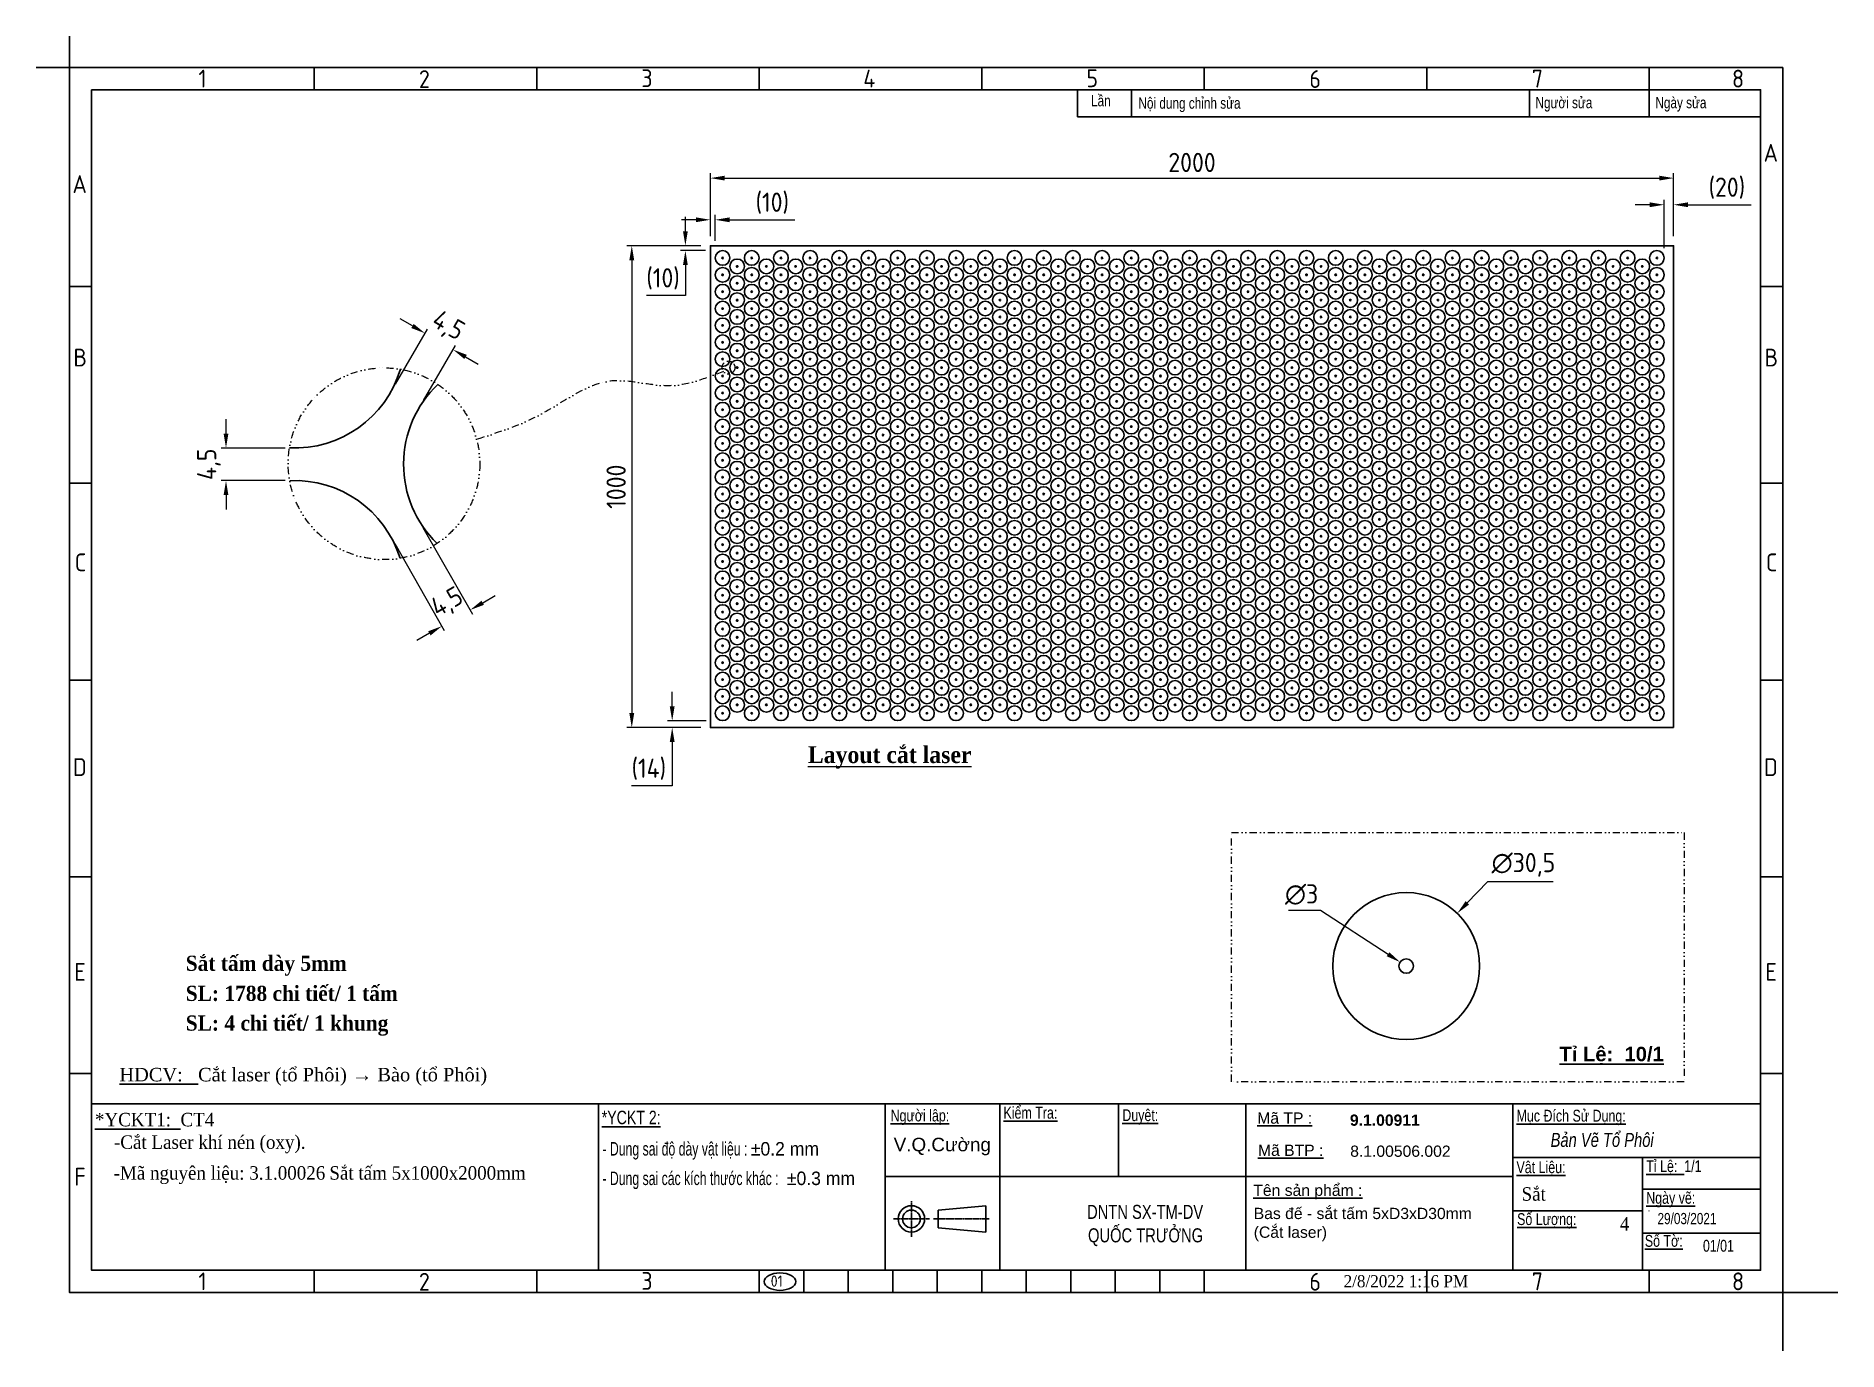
# Model space of a CAD drawing. Header units: millimetres. Extents: x -205945 to -46279, y 28253 to 108078.
# Drawn here: x -109479 to -105738, y 54296 to 57025 of the extents above; entities that cross this region are included whole.
import ezdxf

# ---------------------------------------------------------------- set-up
doc = ezdxf.new("R2010")
doc.units = ezdxf.units.MM
doc.header["$PDMODE"] = 2
for name, pattern in [('CENTER', [2, 1.25, -0.25, 0.25, -0.25]), ('CENTERX2', [4, 2.5, -0.5, 0.5, -0.5]), ('CONTPVMNIL', [0]), ('DIVIDE', [1.25, 0.5, -0.25, 0, -0.25, 0, -0.25])]:
    doc.linetypes.add(name, pattern=pattern)
doc.layers.get('0').update_dxf_attribs({"linetype": 'CONTPVMNIL'})
doc.layers.get('DEFPOINTS').update_dxf_attribs({"color": 6})
for name, color, linetype in [('CENTER', 1, 'CENTERX2'), ('FRAME050', 6, 'Continuous'), ('MAIN', 7, 'Continuous')]:
    doc.layers.add(name, color=color, linetype=linetype)
doc.layers.add('D KT', color=4, linetype='Continuous', lineweight=18)
doc.layers.add('d tam', color=2, linetype='CENTER', lineweight=9)
doc.styles.add('ISOCP', font='isocp')
doc.styles.add('Kich thuoc', font='isocp.shx', dxfattribs={"width": 0.78})
doc.styles.add('SLDTEXTSTYLE0', font='timesi.ttf', dxfattribs={"width": 0.933, "bigfont": 'bigfont'})
doc.styles.add('SLDTEXTSTYLE3', font='TXT', dxfattribs={"width": 0.65, "bigfont": 'bigfont'})
doc.styles.get("Standard").update_dxf_attribs({"font": 'isocp.shx'})
doc.styles.add('style1', font='arial.ttf', dxfattribs={"width": 0.75})
doc.dimstyles.new('dim 20', dxfattribs={"dimscale": 20, "dimtxt": 2.5, "dimasz": 1.5, "dimexe": 0.5, "dimexo": 1, "dimtad": 1, "dimtoh": 1, "dimtxsty": 'ISOCP', "dimcen": 0, "dimclrd": 3, "dimclre": 3, "dimclrt": 7, "dimadec": 0, "dimazin": 0, "dimtfac": 1, "dimtix": 1, "dimtofl": 0, "dimtmove": 0, "dimatfit": 3, "dimfxl": 0, "dimlwd": 5, "dimlwe": 5, "dimarcsym": 0})

msp = doc.modelspace()

# ---------------------------------------------------------------- texts
at = {"attachment_point": 1}
for s, insert, char_height, style in [('Lần', (-107288.786, 56902.058), 23.3333, 'style1'), ('Nội dung chỉnh sửa', (-107190.379, 56897.154), 23.33333, 'style1'), ('Người sửa ', (-106365.918, 56898.181), 23.3333, 'style1'), ('Ngày sửa ', (-106117.017, 56898.181), 23.3333, 'style1'), ('{\\LNgười lập:}', (-107704.933, 54796.624), 24.64, 'style1'), ('{\\LKiểm Tra:}', (-107470.581, 54802.319), 24.64, 'style1'), ('{\\LDuyệt:}', (-107223.794, 54797.284), 24.64, 'style1'), ('{\\LMục Đích Sử Dụng:}', (-106405.258, 54796.151), 24.64, 'style1'), ('{\\LVật Liệu:}', (-106405.406, 54689.243), 24.64, 'style1'), ('{\\fTimes New Roman|b0|i0|c0|p18;Sắt}', (-106394.862, 54635.397), 28, 'SLDTEXTSTYLE0'), ('{\\LNgày vẽ:}', (-106136.035, 54625.655), 24.64, 'style1'), ('{\\LSố Lượng:}', (-106404.146, 54581.522), 24.64, 'style1'), ('29/03/2021', (-106112.615, 54581.998), 23.3333, 'style1'), ('{\\LSố Tờ:} ', (-106138.955, 54536.341), 24.64, 'style1')]:
    msp.add_mtext(s, dxfattribs=dict(at, insert=insert, char_height=char_height, style=style))
for s, insert, char_height, width in [('{\\fArial|b1|i0|c0|p34;\\LTỉ Lệ:  10/1}', (-106316.205, 54926.786), 30, 269.06487), ('{\\fArial|b0|i0|c0|p34;Bas đế - sắt tấm 5xD3xD30mm (Cắt laser)}', (-106950.976, 54592.628), 23.33333, 451.92607), ('01', (-107953.847, 54452.231), 23.3333, 24.50884)]:
    msp.add_mtext(s, dxfattribs=dict(at, insert=insert, char_height=char_height, width=width))
for s, insert, char_height, width, style in [('{\\fTimes New Roman|b0|i0|c0|p18;\\W1;\\LHDCV:\\l   Cắt laser (tổ Phôi) → Bào (tổ Phôi)}', (-109306.134, 54883.082), 28, 968.26273, 'SLDTEXTSTYLE0'), ('{\\fTimes New Roman|b0|i0|c0|p18;\\L*YCKT1:\\l  CT4 \\W0.933;\\P    -Cắt Laser khí nén (oxy).}', (-109356.869, 54789.734), 28, 968.26273, 'SLDTEXTSTYLE0'), ('{\\L*YCKT 2:}', (-108304.679, 54794.167), 28, 338.00853, 'style1'), ('{\\fArial|b0|i0|c0|p34;\\W1;V.Q.Cường}', (-107698.478, 54737.996), 28, 1354.54923, 'SLDTEXTSTYLE0'), ('{\\fTimes New Roman|b0|i0|c0|p18;-\\W0.933;Mã nguyên liệu: 3.1.00026^ISắt tấm 5x1000x2000mm}', (-109318.165, 54679.063), 28, 988.07433, 'SLDTEXTSTYLE0'), ('{\\LTỉ Lệ:}  1/1', (-106136.01, 54691.448), 24.64, 269.06487, 'style1'), ('\\pi366.6447;DNTN SX-TM-DV\\P\\pi368.60667;QUỐC TRƯỞNG', (-107663.646, 54598.761), 29.16667, 761.30241, 'style1'), ('{\\fTimes New Roman|b0|i0|c0|p18;4}', (-106190.726, 54573.49), 28, 6.86574, 'SLDTEXTSTYLE0')]:
    msp.add_mtext(s, dxfattribs=dict(at, insert=insert, char_height=char_height, width=width, style=style))
at = {"color": 0, "attachment_point": 1}
for s, insert, char_height, width, style in [('{\\fArial|b0|i0|c0|p34;\\W1;\\L\\C256;Mã TP :}', (-106943.639, 54790.573), 23.33333, 162.09854, 'SLDTEXTSTYLE3'), ('{\\fArial|b1|i0|c0|p34;\\W1;\\C256;9.1.00911}', (-106751.227, 54786.242), 23.33333, 162.09854, 'SLDTEXTSTYLE3'), ('{\\fArial|b0|i0|c0|p34; - Dung sai độ dày vật liệu : \\W0.933;%%P0.2 mm}', (-108310.29, 54729.149), 28, 940.18245, 'SLDTEXTSTYLE3'), ('{\\fArial|b0|i0|c0|p34;\\W1;\\L\\C256;Mã BTP :}', (-106942.141, 54723.776), 23.33333, 162.09854, 'SLDTEXTSTYLE3'), ('{\\W1;\\C256;8.1.00506.002}', (-106750.657, 54721.842), 23.33333, 154.58954, 'style1'), ('{\\fArial|b0|i0|c0|p34; - Dung sai các kích thước khác : \\W0.933; %%P0.3 mm}', (-108310.29, 54667.858), 28, 940.18245, 'SLDTEXTSTYLE3'), ('{\\fArial|b0|i0|c0|p34;\\W1;\\L\\C256;Tên sản phẩm :}', (-106951.893, 54640.751), 23.33333, 237.48826, 'SLDTEXTSTYLE3')]:
    msp.add_mtext(s, dxfattribs=dict(at, insert=insert, char_height=char_height, width=width, style=style))
at = {"layer": 'D KT', "ltscale": 3, "width": 2317.34455, "attachment_point": 1, "style": 'SLDTEXTSTYLE0'}
for s, insert, char_height in [('{\\fTimes New Roman|b1|i0|c0|p18;\\LLayout cắt laser}', (-107876.715, 55550.751), 35), ('{\\fTimes New Roman|b1|i0|c0|p18;Sắt tấm dày 5mm}', (-109168.307, 55115.951), 31.5), ('{\\fTimes New Roman|b1|i0|c0|p18;SL: 1788 chi tiết/ 1 tấm}', (-109168.307, 55053.506), 31.5), ('{\\fTimes New Roman|b1|i0|c0|p18;SL: 4 chi tiết/ 1 khung}', (-109168.307, 54991.86), 31.5)]:
    msp.add_mtext(s, dxfattribs=dict(at, insert=insert, char_height=char_height))
at = {"layer": 'D KT', "attachment_point": 1}
for s, insert, char_height, width, style in [('{\\fArial|b0|i1|c0|p34;Bản Vẽ Tổ Phôi}', (-106334.557, 54748.121), 29.16667, 554.32365, 'style1'), ('{\\fTimes New Roman|b0|i0|c0|p18;2/8/2022 1:16 PM}', (-106764.334, 54452.898), 25.2, 1012.64408, 'SLDTEXTSTYLE0')]:
    msp.add_mtext(s, dxfattribs=dict(at, insert=insert, char_height=char_height, width=width, style=style))

# ---------------------------------------------------------------- blocks, each defined once
blk = doc.blocks.new('khung moi')
at = {"layer": 'FRAME050'}
for p, q in [((-261.36, 221.36), (-261.36, 225.32)), ((-221.76, 221.36), (-221.76, 225.32)), ((-182.16, 221.36), (-182.16, 225.32)), ((-142.56, 221.36), (-142.56, 225.32)), ((-102.96, 221.36), (-102.96, 225.32)), ((-63.36, 221.36), (-63.36, 225.32)), ((-23.76, 221.36), (-23.76, 225.32)), ((-300.96, 186.36), (-304.92, 186.36)), ((0, 186.36), (-3.96, 186.36)), ((-300.96, 151.36), (-304.92, 151.36)), ((0, 151.36), (-3.96, 151.36)), ((-304.92, 116.36), (-300.96, 116.36)), ((-3.96, 116.36), (0, 116.36)), ((-300.96, 81.36), (-304.92, 81.36)), ((0, 81.36), (-3.96, 81.36)), ((-300.96, 46.36), (-304.92, 46.36)), ((0, 46.36), (-3.96, 46.36)), ((-261.36, 7.4), (-261.36, 11.36)), ((-221.76, 7.4), (-221.76, 11.36)), ((-182.16, 7.4), (-182.16, 11.36)), ((-174.24, 7.4), (-174.24, 11.36)), ((-166.32, 7.4), (-166.32, 11.36)), ((-158.4, 7.4), (-158.4, 11.36)), ((-150.48, 7.4), (-150.48, 11.36)), ((-142.56, 11.36), (-142.56, 7.4)), ((-134.64, 7.4), (-134.64, 11.36)), ((-126.72, 7.4), (-126.72, 11.36)), ((-118.8, 7.4), (-118.8, 11.36)), ((-110.88, 7.4), (-110.88, 11.36)), ((-102.96, 7.4), (-102.96, 11.36)), ((-63.36, 7.4), (-63.36, 11.36)), ((-23.76, 7.4), (-23.76, 11.36)), ((-182.16, 7.4), (-102.96, 7.4))]:
    blk.add_line(p, q, dxfattribs=at)
at = {"layer": 'MAIN'}
for p, q in [((-304.92, 225.32), (-304.92, 230.92)), ((-304.92, 225.32), (-310.86, 225.32)), ((0, 7.4), (9.82, 7.4)), ((0, 7.4), (0, -3))]:
    blk.add_line(p, q, dxfattribs=at)
at = {"layer": 'MAIN', "color": 7, "linetype": 'Continuous'}
blk.add_lwpolyline([(-300.96, 221.36), (-3.96, 221.36), (-3.96, 11.36), (-300.96, 11.36)], close=True, dxfattribs=at)
at = {"layer": 'FRAME050', "style": 'ISOCP'}
for s, p in [('1', (-281.95, 221.76)), ('2', (-242.72, 221.68)), ('3', (-203.13, 221.83)), ('4', (-163.63, 221.76)), ('5', (-123.93, 221.83)), ('6', (-84.25, 221.69)), ('7', (-44.67, 221.76)), ('8', (-9.03, 221.76)), ('A', (-3.41, 208.57)), ('A', (-304.37, 203)), ('B', (-304.21, 172.14)), ('B', (-3.25, 172.14)), ('C', (-303.97, 135.71)), ('C', (-3.01, 135.71)), ('D', (-304.3, 99.28)), ('D', (-3.34, 99.28)), ('E', (-304.05, 62.84)), ('E', (-3.09, 62.84)), ('F', (-304.05, 26.41)), ('1', (-281.95, 7.8)), ('2', (-242.72, 7.72)), ('3', (-203.13, 7.87)), ('6', (-84.25, 7.73)), ('7', (-44.67, 7.8)), ('8', (-9.03, 7.8))]:
    blk.add_text(s, height=3.17, dxfattribs=at).set_placement(p)
blk = doc.blocks.new('yuiyu')
at = {"layer": 'D KT', "style": 'Kich thuoc', "width": 0.75}
blk.add_attdef('STT', (-17957.6, 19159.1), '', height=2.5, dxfattribs=at)
blk = doc.blocks.new('*D595')
at = {"layer": 'D KT', "color": 3, "lineweight": 5, "ltscale": 3, "transparency": 16777216}
for p, q in [((-108099.1, 56589.3), (-108252.3, 56589.3)), ((-108242.3, 56559.3), (-108242.3, 55619.3)), ((-108099.1, 55589.3), (-108252.3, 55589.3))]:
    blk.add_line(p, q, dxfattribs=at)
at = {"layer": 'D KT', "color": 3, "ltscale": 3, "transparency": 16777216}
for points in [[(-108247.3, 56559.3), (-108237.3, 56559.3), (-108242.3, 56589.3)], [(-108247.3, 55619.3), (-108237.3, 55619.3), (-108242.3, 55589.3)]]:
    blk.add_solid(points, dxfattribs=at)
at = {"layer": 'DEFPOINTS', "color": 0, "ltscale": 3, "transparency": 16777216}
for p in [(-108079.1, 56589.3), (-108242.3, 55589.3), (-108079.1, 55589.3)]:
    blk.add_point(p, dxfattribs=at)
at = {"layer": 'D KT', "color": 7, "ltscale": 3, "transparency": 16777216, "insert": (-108274.8, 56089.3), "char_height": 40, "attachment_point": 5, "rotation": 90, "style": 'ISOCP'}
blk.add_mtext('1000', dxfattribs=at)
blk = doc.blocks.new('*D590')
at = {"layer": 'D KT', "color": 3, "lineweight": 5, "ltscale": 3, "transparency": 16777216}
for p, q in [((-108079.1, 56609.3), (-108079.1, 56739.8)), ((-108049.1, 56729.8), (-106109.1, 56729.8)), ((-106079.1, 56609.3), (-106079.1, 56739.8))]:
    blk.add_line(p, q, dxfattribs=at)
at = {"layer": 'D KT', "color": 3, "ltscale": 3, "transparency": 16777216}
for points in [[(-108049.1, 56734.8), (-108049.1, 56724.8), (-108079.1, 56729.8)], [(-106109.1, 56734.8), (-106109.1, 56724.8), (-106079.1, 56729.8)]]:
    blk.add_solid(points, dxfattribs=at)
at = {"layer": 'DEFPOINTS', "color": 0, "ltscale": 3, "transparency": 16777216}
for p in [(-106079.1, 56729.8), (-108079.1, 56589.3), (-106079.1, 56589.3)]:
    blk.add_point(p, dxfattribs=at)
at = {"layer": 'D KT', "color": 7, "ltscale": 3, "transparency": 16777216, "insert": (-107079.1, 56762.3), "char_height": 40, "attachment_point": 5, "style": 'ISOCP'}
blk.add_mtext('2000', dxfattribs=at)
blk = doc.blocks.new('*D591')
at = {"color": 3, "lineweight": 5, "transparency": 16777216}
for p, q in [((-108109.1, 56643.3), (-108139.1, 56643.3)), ((-108079.1, 56609.3), (-108079.1, 56653.3)), ((-108069.1, 56599.3), (-108069.1, 56653.3)), ((-108039.1, 56643.3), (-107904.1, 56643.3))]:
    blk.add_line(p, q, dxfattribs=at)
at = {"color": 3, "transparency": 16777216}
for points in [[(-108109.1, 56648.3), (-108109.1, 56638.3), (-108079.1, 56643.3)], [(-108039.1, 56648.3), (-108039.1, 56638.3), (-108069.1, 56643.3)]]:
    blk.add_solid(points, dxfattribs=at)
at = {"layer": 'DEFPOINTS', "color": 0, "transparency": 16777216}
for p in [(-108069.1, 56643.3), (-108079.1, 56589.3), (-108069.1, 56579.3)]:
    blk.add_point(p, dxfattribs=at)
at = {"color": 7, "transparency": 16777216, "insert": (-107950.6, 56677.8), "char_height": 40, "attachment_point": 5, "style": 'ISOCP'}
blk.add_mtext('(10)', dxfattribs=at)
blk = doc.blocks.new('*D592')
at = {"color": 3, "lineweight": 5, "transparency": 16777216}
for p, q in [((-108131, 56619.3), (-108131, 56649.3)), ((-108099.1, 56589.3), (-108141, 56589.3)), ((-108089.1, 56579.3), (-108141, 56579.3)), ((-108131, 56549.3), (-108131, 56486.3)), ((-108131, 56486.3), (-108211.4, 56486.3))]:
    blk.add_line(p, q, dxfattribs=at)
at = {"color": 3, "transparency": 16777216}
for points in [[(-108136, 56619.3), (-108126, 56619.3), (-108131, 56589.3)], [(-108136, 56549.3), (-108126, 56549.3), (-108131, 56579.3)]]:
    blk.add_solid(points, dxfattribs=at)
at = {"layer": 'DEFPOINTS', "color": 0, "transparency": 16777216}
for p in [(-108131, 56579.3), (-108079.1, 56589.3), (-108069.1, 56579.3)]:
    blk.add_point(p, dxfattribs=at)
at = {"color": 7, "transparency": 16777216, "insert": (-108177.4, 56520.8), "char_height": 40, "attachment_point": 5, "style": 'ISOCP'}
blk.add_mtext('(10)', dxfattribs=at)
blk = doc.blocks.new('*D593')
at = {"color": 3, "lineweight": 5, "ltscale": 3, "transparency": 16777216}
for p, q in [((-106098.7, 56584.1), (-106098.7, 56684.5)), ((-106079.1, 56609.3), (-106079.1, 56684.5)), ((-106128.7, 56674.5), (-106158.7, 56674.5)), ((-106049.1, 56674.5), (-105918.1, 56674.5))]:
    blk.add_line(p, q, dxfattribs=at)
at = {"color": 3, "ltscale": 3, "transparency": 16777216}
for points in [[(-106128.7, 56679.5), (-106128.7, 56669.5), (-106098.7, 56674.5)], [(-106049.1, 56679.5), (-106049.1, 56669.5), (-106079.1, 56674.5)]]:
    blk.add_solid(points, dxfattribs=at)
at = {"layer": 'DEFPOINTS', "color": 0, "ltscale": 3, "transparency": 16777216}
for p in [(-106079.1, 56674.5), (-106079.1, 56589.3), (-106098.7, 56564.1)]:
    blk.add_point(p, dxfattribs=at)
at = {"color": 7, "ltscale": 3, "transparency": 16777216, "insert": (-105968.6, 56709), "char_height": 40, "attachment_point": 5, "style": 'ISOCP'}
blk.add_mtext('(20)', dxfattribs=at)
blk = doc.blocks.new('*D594')
at = {"color": 3, "lineweight": 5, "ltscale": 3, "transparency": 16777216}
for p, q in [((-108158.4, 55633.5), (-108158.4, 55663.5)), ((-108088.1, 55603.5), (-108168.4, 55603.5)), ((-108099.1, 55589.3), (-108168.4, 55589.3)), ((-108158.4, 55559.3), (-108158.4, 55468.6)), ((-108158.4, 55468.6), (-108242.9, 55468.6))]:
    blk.add_line(p, q, dxfattribs=at)
at = {"color": 3, "ltscale": 3, "transparency": 16777216}
for points in [[(-108163.4, 55633.5), (-108153.4, 55633.5), (-108158.4, 55603.5)], [(-108163.4, 55559.3), (-108153.4, 55559.3), (-108158.4, 55589.3)]]:
    blk.add_solid(points, dxfattribs=at)
at = {"layer": 'DEFPOINTS', "color": 0, "ltscale": 3, "transparency": 16777216}
for p in [(-108158.4, 55603.5), (-108068.1, 55603.5), (-108079.1, 55589.3)]:
    blk.add_point(p, dxfattribs=at)
at = {"color": 7, "ltscale": 3, "transparency": 16777216, "insert": (-108206.9, 55503.1), "char_height": 40, "attachment_point": 5, "style": 'ISOCP'}
blk.add_mtext('(14)', dxfattribs=at)
blk = doc.blocks.new('A$Cf19ecd48')
at = {"ltscale": 30}
for radius in [15.25, 1.5]:
    blk.add_circle((15.25, 15.25), radius, dxfattribs=at)
blk = doc.blocks.new('*D612')
at = {"color": 3, "lineweight": 5, "ltscale": 30, "transparency": 16777216}
for p, q in [((-106465.3, 55269.1), (-106507.5, 55225.5)), ((-106329.2, 55269.1), (-106465.3, 55269.1))]:
    blk.add_line(p, q, dxfattribs=at)
at = {"color": 3, "ltscale": 30, "transparency": 16777216}
blk.add_solid([(-106511.1, 55229), (-106503.9, 55222), (-106528.4, 55203.9)], dxfattribs=at)
at = {"layer": 'DEFPOINTS', "color": 0, "ltscale": 30, "transparency": 16777216}
for p in [(-106528.4, 55203.9), (-106740.4, 54984.7)]:
    blk.add_point(p, dxfattribs=at)
at = {"color": 7, "ltscale": 30, "transparency": 16777216, "insert": (-106391, 55304.6), "char_height": 40, "attachment_point": 5, "style": 'ISOCP'}
blk.add_mtext('∅30,5', dxfattribs=at)
blk = doc.blocks.new('*D613')
at = {"color": 3, "lineweight": 5, "ltscale": 30, "transparency": 16777216}
for p, q in [((-106878.5, 55210.4), (-106812.3, 55210.4)), ((-106812.3, 55210.4), (-106672.1, 55118.9))]:
    blk.add_line(p, q, dxfattribs=at)
at = {"color": 3, "ltscale": 30, "transparency": 16777216}
blk.add_solid([(-106669.4, 55123.1), (-106674.8, 55114.7), (-106647, 55102.5)], dxfattribs=at)
at = {"layer": 'DEFPOINTS', "color": 0, "ltscale": 30, "transparency": 16777216}
for p in [(-106647, 55102.5), (-106621.8, 55086.1)]:
    blk.add_point(p, dxfattribs=at)
at = {"color": 7, "ltscale": 30, "transparency": 16777216, "insert": (-106851.6, 55242.9), "char_height": 40, "attachment_point": 5, "style": 'ISOCP'}
blk.add_mtext('∅3', dxfattribs=at)
blk = doc.blocks.new('*D614')
at = {"color": 3, "lineweight": 5, "ltscale": 30, "transparency": 16777216}
for p, q in [((-108697.6, 56422.9), (-108723.5, 56438)), ((-108733.2, 56302.3), (-108666.6, 56416.5)), ((-108674.9, 56268.3), (-108608.3, 56382.5)), ((-108587.4, 56358.7), (-108561.5, 56343.6))]:
    blk.add_line(p, q, dxfattribs=at)
at = {"color": 3, "ltscale": 30, "transparency": 16777216}
for points in [[(-108695.1, 56427.2), (-108700.1, 56418.6), (-108671.7, 56407.8)], [(-108584.9, 56363), (-108590, 56354.4), (-108613.4, 56373.8)]]:
    blk.add_solid(points, dxfattribs=at)
at = {"layer": 'DEFPOINTS', "color": 0, "ltscale": 30, "transparency": 16777216}
for p in [(-108613.4, 56373.8), (-108743.3, 56285), (-108685, 56251)]:
    blk.add_point(p, dxfattribs=at)
at = {"color": 7, "ltscale": 30, "transparency": 16777216, "insert": (-108624.6, 56421.5), "char_height": 40, "attachment_point": 5, "rotation": 329.763, "style": 'ISOCP'}
blk.add_mtext('4,5', dxfattribs=at)
blk = doc.blocks.new('*D615')
at = {"color": 3, "lineweight": 5, "ltscale": 30, "transparency": 16777216}
for p, q in [((-109084.8, 56199.5), (-109084.8, 56229.5)), ((-108962, 56169.5), (-109094.8, 56169.5)), ((-108962, 56102), (-109094.8, 56102)), ((-109084.8, 56072), (-109084.8, 56042))]:
    blk.add_line(p, q, dxfattribs=at)
at = {"color": 3, "ltscale": 30, "transparency": 16777216}
for points in [[(-109089.8, 56199.5), (-109079.8, 56199.5), (-109084.8, 56169.5)], [(-109089.8, 56072), (-109079.8, 56072), (-109084.8, 56102)]]:
    blk.add_solid(points, dxfattribs=at)
at = {"layer": 'DEFPOINTS', "color": 0, "ltscale": 30, "transparency": 16777216}
for p in [(-108942, 56169.5), (-109084.8, 56102), (-108942, 56102)]:
    blk.add_point(p, dxfattribs=at)
at = {"color": 7, "ltscale": 30, "transparency": 16777216, "insert": (-109120.3, 56135.8), "char_height": 40, "attachment_point": 5, "rotation": 90, "style": 'ISOCP'}
blk.add_mtext('4,5', dxfattribs=at)
blk = doc.blocks.new('*D616')
at = {"color": 3, "lineweight": 5, "ltscale": 30, "transparency": 16777216}
for p, q in [((-108734.5, 55971.3), (-108631.5, 55791.2)), ((-108676, 56004.8), (-108572.9, 55824.7)), ((-108551.8, 55848.3), (-108525.8, 55863.2)), ((-108662.5, 55785), (-108688.6, 55770.1))]:
    blk.add_line(p, q, dxfattribs=at)
at = {"color": 3, "ltscale": 30, "transparency": 16777216}
for points in [[(-108554.3, 55852.7), (-108549.4, 55844), (-108577.9, 55833.4)], [(-108665, 55789.3), (-108660, 55780.7), (-108636.5, 55799.9)]]:
    blk.add_solid(points, dxfattribs=at)
at = {"layer": 'DEFPOINTS', "color": 0, "ltscale": 30, "transparency": 16777216}
for p in [(-108685.9, 56022.2), (-108744.5, 55988.7), (-108577.9, 55833.4)]:
    blk.add_point(p, dxfattribs=at)
at = {"color": 7, "ltscale": 30, "transparency": 16777216, "insert": (-108624.8, 55847.5), "char_height": 40, "attachment_point": 5, "rotation": 29.774, "style": 'ISOCP'}
blk.add_mtext('4,5', dxfattribs=at)

# ---------------------------------------------------------------- dimensions: what is measured, and where the dimension line sits
at = {"ltscale": 3}
dim = msp.add_linear_dim(base=(-106079.071, 56674.541), p1=(-106098.731, 56564.063), p2=(-106079.071, 56589.313), text='(<>)', dimstyle='dim 20', override={"dimtxt": 2, "dimdec": 0}, dxfattribs=at)
dim.commit()
dim.dimension.update_dxf_attribs({"geometry": '*D593', "text_midpoint": (-105968.587, 56674.541), "dimtype": 160})
dim = msp.add_linear_dim(base=(-108069.071, 56643.284), p1=(-108079.071, 56589.313), p2=(-108069.071, 56579.313), text='(<>)', dimstyle='dim 20', override={"dimtxt": 2})
dim.commit()
dim.dimension.update_dxf_attribs({"geometry": '*D591', "text_midpoint": (-107950.564, 56643.284), "dimtype": 160})
dim = msp.add_linear_dim(base=(-108130.958, 56579.313), p1=(-108079.071, 56589.313), p2=(-108069.071, 56579.313), angle=90, text='(<>)', dimstyle='dim 20', override={"dimtxt": 2})
dim.commit()
dim.dimension.update_dxf_attribs({"geometry": '*D592', "text_midpoint": (-108177.443, 56486.324), "dimtype": 160})
at = {"ltscale": 30}
for p1, p2, distance, picture, middle in [((-108743.281, 56284.974), (-108684.959, 56250.98), 142.182, '*D614', (-108624.644, 56421.485)), ((-108941.994, 56169.536), (-108941.994, 56102.036), -142.803, '*D615', (-109120.297, 56135.786)), ((-108744.478, 55988.672), (-108685.884, 56022.193), -217.488, '*D616', (-108624.809, 55847.468))]:
    dim = msp.add_aligned_dim(p1=p1, p2=p2, distance=distance, dimstyle='dim 20', override={"dimtxt": 2, "dimlfac": 0.066667}, dxfattribs=at)
    dim.commit()
    dim.dimension.update_dxf_attribs({"geometry": picture, "text_midpoint": middle})
at = {"ltscale": 3}
dim = msp.add_linear_dim(base=(-108158.423, 55603.519), p1=(-108079.071, 55589.313), p2=(-108068.071, 55603.519), angle=90, text='(<>)', dimstyle='dim 20', override={"dimtxt": 2, "dimdec": 0}, dxfattribs=at)
dim.commit()
dim.dimension.update_dxf_attribs({"geometry": '*D594', "text_midpoint": (-108206.907, 55468.599), "dimtype": 160})
at = {"ltscale": 30}
for p1, p2, picture, middle in [((-106740.448, 54984.75), (-106528.359, 55203.937), '*D612', (-106390.993, 55269.085)), ((-106621.841, 55086.147), (-106646.966, 55102.54), '*D613', (-106851.642, 55210.426))]:
    dim = msp.add_diameter_dim_2p(p1=p1, p2=p2, dimstyle='dim 20', override={"dimtxt": 2, "dimlfac": 0.1}, dxfattribs=at)
    dim.commit()
    dim.dimension.update_dxf_attribs({"geometry": picture, "text_midpoint": middle, "dimtype": 163})
at = {"layer": 'D KT', "ltscale": 3}
dim = msp.add_linear_dim(base=(-106079.071, 56729.769), p1=(-108079.071, 56589.313), p2=(-106079.071, 56589.313), dimstyle='dim 20', override={"dimtxt": 2}, dxfattribs=at)
dim.commit()
dim.dimension.update_dxf_attribs({"geometry": '*D590', "text_midpoint": (-107079.071, 56762.273)})
dim = msp.add_linear_dim(base=(-108242.319, 55589.313), p1=(-108079.071, 56589.313), p2=(-108079.071, 55589.313), angle=90, dimstyle='dim 20', override={"dimtxt": 2}, dxfattribs=at)
dim.commit()
dim.dimension.update_dxf_attribs({"geometry": '*D595', "text_midpoint": (-108274.819, 56089.313)})

# ---------------------------------------------------------------- linework, layer by layer
for p, q in [((-107716.012, 54808.354), (-109363.757, 54808.354)), ((-108311.567, 54808.354), (-108311.567, 54463.103)), ((-107231.786, 54808.354), (-107231.786, 54657.823)), ((-106412.919, 54696.907), (-106412.919, 54808.354)), ((-107478.066, 54667.394), (-107478.066, 54463.103)), ((-107716.012, 54657.823), (-106967.525, 54657.823)), ((-106144.117, 54631.257), (-105898.757, 54631.257)), ((-106144.117, 54539.757), (-105898.757, 54539.757))]:
    msp.add_line(p, q)
at = {"linetype": 'ByBlock'}
msp.add_line((-106144.117, 54586.303), (-106144.117, 54463.103), dxfattribs=at)
at = {"ltscale": 3}
msp.add_lwpolyline([(-106079.071, 55589.313), (-106079.071, 56589.313), (-108079.071, 56589.313), (-108079.071, 55589.313)], close=True, dxfattribs=at)
at = {"ltscale": 30}
for centre, start, end in [((-108941.994, 56398.286), 267.246416, 343.436538), ((-108487.331, 56135.786), 133.545345, 225.905973), ((-108941.994, 55873.286), 17.205402, 92.642249)]:
    msp.add_arc(centre, 228.75, start, end, dxfattribs=at)
msp.add_ellipse((-107934.708, 54439.467), major_axis=(-32.79, 0), ratio=0.55171628)
at = {"layer": 'CENTER'}
for p, q in [((-107661.754, 54606.232), (-107661.754, 54532.44)), ((-107624.467, 54569.582), (-107699.04, 54569.582)), ((-107500.323, 54569.582), (-107615.657, 54569.582))]:
    msp.add_line(p, q, dxfattribs=at)
at = {"layer": 'd tam', "linetype": 'DIVIDE', "ltscale": 30}
msp.add_lwpolyline([(-106997.4, 55371.455), (-106057.394, 55371.455), (-106057.394, 54854.33), (-106997.4, 54854.33)], close=True, dxfattribs=at)
for centre, radius in [((-108041.472, 56336.649), 13.262), ((-108756.763, 56137.076), 198.93)]:
    msp.add_circle(centre, radius, dxfattribs=at)
msp.add_spline([(-108052.049, 56328.648), (-108166.009, 56298.871), (-108283.937, 56308.747), (-108429.305, 56240.481), (-108564.314, 56187.441)], degree=3, dxfattribs=at)
at = {"layer": 'DEFPOINTS'}
msp.add_lwpolyline([(-109409.957, 56959.303), (-105852.557, 56959.303), (-105852.557, 54416.903), (-109409.957, 54416.903)], close=True, dxfattribs=at)
at = {"layer": 'MAIN'}
for p, q in [((-107316.98, 56857.103), (-107316.98, 56913.103)), ((-107204.98, 56857.103), (-107204.98, 56913.103)), ((-106378.657, 56857.103), (-106378.657, 56913.103)), ((-106129.757, 56857.103), (-106129.757, 56913.103)), ((-107316.98, 56857.103), (-105898.757, 56857.103)), ((-107716.012, 54808.354), (-105898.757, 54808.354)), ((-107716.012, 54463.103), (-107716.012, 54808.354)), ((-107478.066, 54667.394), (-107478.066, 54808.354)), ((-106967.525, 54463.103), (-106967.525, 54808.354)), ((-106413.619, 54696.907), (-105898.757, 54696.907)), ((-106412.919, 54463.103), (-106412.919, 54696.907)), ((-106144.117, 54586.303), (-106144.117, 54696.907)), ((-106967.525, 54657.823), (-106412.919, 54657.823)), ((-107605.814, 54587.878), (-107507.489, 54597.025)), ((-107605.814, 54587.878), (-107605.814, 54551.287)), ((-107507.489, 54597.025), (-107507.489, 54542.14)), ((-106412.919, 54586.303), (-106144.117, 54586.303)), ((-106130.694, 54586.303), (-106130.204, 54586.303)), ((-107507.489, 54542.14), (-107605.814, 54551.287))]:
    msp.add_line(p, q, dxfattribs=at)
for radius in [27.443, 18.295]:
    msp.add_circle((-107661.754, 54569.582), radius, dxfattribs=at)

# ---------------------------------------------------------------- block references
at = {"xscale": 11.66666666666667, "yscale": 11.66666666666667, "zscale": 11.66666666666667}
msp.add_blockref('khung moi', (-105852.557, 54330.523), dxfattribs=at)
at = {"ltscale": 30}
for p in [(-108069.071, 56548.813), (-108008.451, 56548.813), (-107947.831, 56548.813), (-107887.211, 56548.813), (-107826.591, 56548.813), (-107765.971, 56548.813), (-107705.351, 56548.813), (-107644.731, 56548.813), (-107584.111, 56548.813), (-107523.491, 56548.813), (-107462.871, 56548.813), (-107402.251, 56548.813), (-107341.631, 56548.813), (-107281.011, 56548.813), (-107220.391, 56548.813), (-107159.771, 56548.813), (-107099.151, 56548.813), (-107038.531, 56548.813), (-106977.911, 56548.813), (-106917.291, 56548.813), (-106856.671, 56548.813), (-106796.051, 56548.813), (-106735.431, 56548.813), (-106674.811, 56548.813), (-106614.191, 56548.813), (-106553.571, 56548.813), (-106492.951, 56548.813), (-106432.331, 56548.813), (-106371.711, 56548.813), (-106311.091, 56548.813), (-106250.471, 56548.813), (-106189.851, 56548.813), (-106129.231, 56548.813), (-108069.071, 56513.813), (-108038.76, 56531.313), (-108008.451, 56513.813), (-107978.14, 56531.313), (-107947.831, 56513.813), (-107917.52, 56531.313), (-107887.211, 56513.813), (-107856.9, 56531.313), (-107826.591, 56513.813), (-107796.28, 56531.313), (-107765.971, 56513.813), (-107735.66, 56531.313), (-107705.351, 56513.813), (-107675.04, 56531.313), (-107644.731, 56513.813), (-107614.42, 56531.313), (-107584.111, 56513.813), (-107553.8, 56531.313), (-107523.491, 56513.813), (-107493.18, 56531.313), (-107462.871, 56513.813), (-107432.56, 56531.313), (-107402.251, 56513.813), (-107371.94, 56531.313), (-107341.631, 56513.813), (-107311.32, 56531.313), (-107281.011, 56513.813), (-107250.7, 56531.313), (-107220.391, 56513.813), (-107190.08, 56531.313), (-107159.771, 56513.813), (-107129.46, 56531.313), (-107099.151, 56513.813), (-107068.84, 56531.313), (-107038.531, 56513.813), (-107008.22, 56531.313), (-106977.911, 56513.813), (-106947.6, 56531.313), (-106917.291, 56513.813), (-106886.98, 56531.313), (-106856.671, 56513.813), (-106826.36, 56531.313), (-106796.051, 56513.813), (-106765.74, 56531.313), (-106735.431, 56513.813), (-106705.12, 56531.313), (-106674.811, 56513.813), (-106644.5, 56531.313), (-106614.191, 56513.813), (-106583.88, 56531.313), (-106553.571, 56513.813), (-106523.26, 56531.313), (-106492.951, 56513.813), (-106462.64, 56531.313), (-106432.331, 56513.813), (-106402.02, 56531.313), (-106371.711, 56513.813), (-106341.4, 56531.313), (-106311.091, 56513.813), (-106280.78, 56531.313), (-106250.471, 56513.813), (-106220.16, 56531.313), (-106189.851, 56513.813), (-106159.54, 56531.313), (-106129.231, 56513.813), (-108069.071, 56478.813), (-108038.76, 56496.313), (-108008.451, 56478.813), (-107978.14, 56496.313), (-107947.831, 56478.813), (-107917.52, 56496.313), (-107887.211, 56478.813), (-107856.9, 56496.313), (-107826.591, 56478.813), (-107796.28, 56496.313), (-107765.971, 56478.813), (-107735.66, 56496.313), (-107705.351, 56478.813), (-107675.04, 56496.313), (-107644.731, 56478.813), (-107614.42, 56496.313), (-107584.111, 56478.813), (-107553.8, 56496.313), (-107523.491, 56478.813), (-107493.18, 56496.313), (-107462.871, 56478.813), (-107432.56, 56496.313), (-107402.251, 56478.813), (-107371.94, 56496.313), (-107341.631, 56478.813), (-107311.32, 56496.313), (-107281.011, 56478.813), (-107250.7, 56496.313), (-107220.391, 56478.813), (-107190.08, 56496.313), (-107159.771, 56478.813), (-107129.46, 56496.313), (-107099.151, 56478.813), (-107068.84, 56496.313), (-107038.531, 56478.813), (-107008.22, 56496.313), (-106977.911, 56478.813), (-106947.6, 56496.313), (-106917.291, 56478.813), (-106886.98, 56496.313), (-106856.671, 56478.813), (-106826.36, 56496.313), (-106796.051, 56478.813), (-106765.74, 56496.313), (-106735.431, 56478.813), (-106705.12, 56496.313), (-106674.811, 56478.813), (-106644.5, 56496.313), (-106614.191, 56478.813), (-106583.88, 56496.313), (-106553.571, 56478.813), (-106523.26, 56496.313), (-106492.951, 56478.813), (-106462.64, 56496.313), (-106432.331, 56478.813), (-106402.02, 56496.313), (-106371.711, 56478.813), (-106341.4, 56496.313), (-106311.091, 56478.813), (-106280.78, 56496.313), (-106250.471, 56478.813), (-106220.16, 56496.313), (-106189.851, 56478.813), (-106159.54, 56496.313), (-106129.231, 56478.813), (-108069.071, 56443.813), (-108038.76, 56461.313), (-108038.76, 56426.313), (-108008.451, 56443.813), (-107978.14, 56461.313), (-107978.14, 56426.313), (-107947.831, 56443.813), (-107917.52, 56461.313), (-107917.52, 56426.313), (-107887.211, 56443.813), (-107856.9, 56461.313), (-107856.9, 56426.313), (-107826.591, 56443.813), (-107796.28, 56461.313), (-107796.28, 56426.313), (-107765.971, 56443.813), (-107735.66, 56461.313), (-107735.66, 56426.313), (-107705.351, 56443.813), (-107675.04, 56461.313), (-107675.04, 56426.313), (-107644.731, 56443.813), (-107614.42, 56461.313), (-107614.42, 56426.313), (-107584.111, 56443.813), (-107553.8, 56461.313), (-107553.8, 56426.313), (-107523.491, 56443.813), (-107493.18, 56461.313), (-107493.18, 56426.313), (-107462.871, 56443.813), (-107432.56, 56461.313), (-107432.56, 56426.313), (-107402.251, 56443.813), (-107371.94, 56461.313), (-107371.94, 56426.313), (-107341.631, 56443.813), (-107311.32, 56461.313), (-107311.32, 56426.313), (-107281.011, 56443.813), (-107250.7, 56461.313), (-107250.7, 56426.313), (-107220.391, 56443.813), (-107190.08, 56461.313), (-107190.08, 56426.313), (-107159.771, 56443.813), (-107129.46, 56461.313), (-107129.46, 56426.313), (-107099.151, 56443.813), (-107068.84, 56461.313), (-107068.84, 56426.313), (-107038.531, 56443.813), (-107008.22, 56461.313), (-107008.22, 56426.313), (-106977.911, 56443.813), (-106947.6, 56461.313), (-106947.6, 56426.313), (-106917.291, 56443.813), (-106886.98, 56461.313), (-106886.98, 56426.313), (-106856.671, 56443.813), (-106826.36, 56461.313), (-106826.36, 56426.313), (-106796.051, 56443.813), (-106765.74, 56461.313), (-106765.74, 56426.313), (-106735.431, 56443.813), (-106705.12, 56461.313), (-106705.12, 56426.313), (-106674.811, 56443.813), (-106644.5, 56461.313), (-106644.5, 56426.313), (-106614.191, 56443.813), (-106583.88, 56461.313), (-106583.88, 56426.313), (-106553.571, 56443.813), (-106523.26, 56461.313), (-106523.26, 56426.313), (-106492.951, 56443.813), (-106462.64, 56461.313), (-106462.64, 56426.313), (-106432.331, 56443.813), (-106402.02, 56461.313), (-106402.02, 56426.313), (-106371.711, 56443.813), (-106341.4, 56461.313), (-106341.4, 56426.313), (-106311.091, 56443.813), (-106280.78, 56461.313), (-106280.78, 56426.313), (-106250.471, 56443.813), (-106220.16, 56461.313), (-106220.16, 56426.313), (-106189.851, 56443.813), (-106159.54, 56461.313), (-106159.54, 56426.313), (-106129.231, 56443.813), (-108069.071, 56408.813), (-108038.76, 56391.313), (-108008.451, 56408.813), (-107978.14, 56391.313), (-107947.831, 56408.813), (-107917.52, 56391.313), (-107887.211, 56408.813), (-107856.9, 56391.313), (-107826.591, 56408.813), (-107796.28, 56391.313), (-107765.971, 56408.813), (-107735.66, 56391.313), (-107705.351, 56408.813), (-107675.04, 56391.313), (-107644.731, 56408.813), (-107614.42, 56391.313), (-107584.111, 56408.813), (-107553.8, 56391.313), (-107523.491, 56408.813), (-107493.18, 56391.313), (-107462.871, 56408.813), (-107432.56, 56391.313), (-107402.251, 56408.813), (-107371.94, 56391.313), (-107341.631, 56408.813), (-107311.32, 56391.313), (-107281.011, 56408.813), (-107250.7, 56391.313), (-107220.391, 56408.813), (-107190.08, 56391.313), (-107159.771, 56408.813), (-107129.46, 56391.313), (-107099.151, 56408.813), (-107068.84, 56391.313), (-107038.531, 56408.813), (-107008.22, 56391.313), (-106977.911, 56408.813), (-106947.6, 56391.313), (-106917.291, 56408.813), (-106886.98, 56391.313), (-106856.671, 56408.813), (-106826.36, 56391.313), (-106796.051, 56408.813), (-106765.74, 56391.313), (-106735.431, 56408.813), (-106705.12, 56391.313), (-106674.811, 56408.813), (-106644.5, 56391.313), (-106614.191, 56408.813), (-106583.88, 56391.313), (-106553.571, 56408.813), (-106523.26, 56391.313), (-106492.951, 56408.813), (-106462.64, 56391.313), (-106432.331, 56408.813), (-106402.02, 56391.313), (-106371.711, 56408.813), (-106341.4, 56391.313), (-106311.091, 56408.813), (-106280.78, 56391.313), (-106250.471, 56408.813), (-106220.16, 56391.313), (-106189.851, 56408.813), (-106159.54, 56391.313), (-106129.231, 56408.813), (-108069.071, 56373.813), (-108038.76, 56356.313), (-108008.451, 56373.813), (-107978.14, 56356.313), (-107947.831, 56373.813), (-107917.52, 56356.313), (-107887.211, 56373.813), (-107856.9, 56356.313), (-107826.591, 56373.813), (-107796.28, 56356.313), (-107765.971, 56373.813), (-107735.66, 56356.313), (-107705.351, 56373.813), (-107675.04, 56356.313), (-107644.731, 56373.813), (-107614.42, 56356.313), (-107584.111, 56373.813), (-107553.8, 56356.313), (-107523.491, 56373.813), (-107493.18, 56356.313), (-107462.871, 56373.813), (-107432.56, 56356.313), (-107402.251, 56373.813), (-107371.94, 56356.313), (-107341.631, 56373.813), (-107311.32, 56356.313), (-107281.011, 56373.813), (-107250.7, 56356.313), (-107220.391, 56373.813), (-107190.08, 56356.313), (-107159.771, 56373.813), (-107129.46, 56356.313), (-107099.151, 56373.813), (-107068.84, 56356.313), (-107038.531, 56373.813), (-107008.22, 56356.313), (-106977.911, 56373.813), (-106947.6, 56356.313), (-106917.291, 56373.813), (-106886.98, 56356.313), (-106856.671, 56373.813), (-106826.36, 56356.313), (-106796.051, 56373.813), (-106765.74, 56356.313), (-106735.431, 56373.813), (-106705.12, 56356.313), (-106674.811, 56373.813), (-106644.5, 56356.313), (-106614.191, 56373.813), (-106583.88, 56356.313), (-106553.571, 56373.813), (-106523.26, 56356.313), (-106492.951, 56373.813), (-106462.64, 56356.313), (-106432.331, 56373.813), (-106402.02, 56356.313), (-106371.711, 56373.813), (-106341.4, 56356.313), (-106311.091, 56373.813), (-106280.78, 56356.313), (-106250.471, 56373.813), (-106220.16, 56356.313), (-106189.851, 56373.813), (-106159.54, 56356.313), (-106129.231, 56373.813), (-108069.071, 56338.813), (-108038.76, 56321.313), (-108008.451, 56338.813), (-107978.14, 56321.313), (-107947.831, 56338.813), (-107917.52, 56321.313), (-107887.211, 56338.813), (-107856.9, 56321.313), (-107826.591, 56338.813), (-107796.28, 56321.313), (-107765.971, 56338.813), (-107735.66, 56321.313), (-107705.351, 56338.813), (-107675.04, 56321.313), (-107644.731, 56338.813), (-107614.42, 56321.313), (-107584.111, 56338.813), (-107553.8, 56321.313), (-107523.491, 56338.813), (-107493.18, 56321.313), (-107462.871, 56338.813), (-107432.56, 56321.313), (-107402.251, 56338.813), (-107371.94, 56321.313), (-107341.631, 56338.813), (-107311.32, 56321.313), (-107281.011, 56338.813), (-107250.7, 56321.313), (-107220.391, 56338.813), (-107190.08, 56321.313), (-107159.771, 56338.813), (-107129.46, 56321.313), (-107099.151, 56338.813), (-107068.84, 56321.313), (-107038.531, 56338.813), (-107008.22, 56321.313), (-106977.911, 56338.813), (-106947.6, 56321.313), (-106917.291, 56338.813), (-106886.98, 56321.313), (-106856.671, 56338.813), (-106826.36, 56321.313), (-106796.051, 56338.813), (-106765.74, 56321.313), (-106735.431, 56338.813), (-106705.12, 56321.313), (-106674.811, 56338.813), (-106644.5, 56321.313), (-106614.191, 56338.813), (-106583.88, 56321.313), (-106553.571, 56338.813), (-106523.26, 56321.313), (-106492.951, 56338.813), (-106462.64, 56321.313), (-106432.331, 56338.813), (-106402.02, 56321.313), (-106371.711, 56338.813), (-106341.4, 56321.313), (-106311.091, 56338.813), (-106280.78, 56321.313), (-106250.471, 56338.813), (-106220.16, 56321.313), (-106189.851, 56338.813), (-106159.54, 56321.313), (-106129.231, 56338.813), (-108069.071, 56303.813), (-108038.76, 56286.313), (-108008.451, 56303.813), (-107978.14, 56286.313), (-107947.831, 56303.813), (-107917.52, 56286.313), (-107887.211, 56303.813), (-107856.9, 56286.313), (-107826.591, 56303.813), (-107796.28, 56286.313), (-107765.971, 56303.813), (-107735.66, 56286.313), (-107705.351, 56303.813), (-107675.04, 56286.313), (-107644.731, 56303.813), (-107614.42, 56286.313), (-107584.111, 56303.813), (-107553.8, 56286.313), (-107523.491, 56303.813), (-107493.18, 56286.313), (-107462.871, 56303.813), (-107432.56, 56286.313), (-107402.251, 56303.813), (-107371.94, 56286.313), (-107341.631, 56303.813), (-107311.32, 56286.313), (-107281.011, 56303.813), (-107250.7, 56286.313), (-107220.391, 56303.813), (-107190.08, 56286.313), (-107159.771, 56303.813), (-107129.46, 56286.313), (-107099.151, 56303.813), (-107068.84, 56286.313), (-107038.531, 56303.813), (-107008.22, 56286.313), (-106977.911, 56303.813), (-106947.6, 56286.313), (-106917.291, 56303.813), (-106886.98, 56286.313), (-106856.671, 56303.813), (-106826.36, 56286.313), (-106796.051, 56303.813), (-106765.74, 56286.313), (-106735.431, 56303.813), (-106705.12, 56286.313), (-106674.811, 56303.813), (-106644.5, 56286.313), (-106614.191, 56303.813), (-106583.88, 56286.313), (-106553.571, 56303.813), (-106523.26, 56286.313), (-106492.951, 56303.813), (-106462.64, 56286.313), (-106432.331, 56303.813), (-106402.02, 56286.313), (-106371.711, 56303.813), (-106341.4, 56286.313), (-106311.091, 56303.813), (-106280.78, 56286.313), (-106250.471, 56303.813), (-106220.16, 56286.313), (-106189.851, 56303.813), (-106159.54, 56286.313), (-106129.231, 56303.813), (-108069.071, 56268.813), (-108038.76, 56251.313), (-108008.451, 56268.813), (-107978.14, 56251.313), (-107947.831, 56268.813), (-107917.52, 56251.313), (-107887.211, 56268.813), (-107856.9, 56251.313), (-107826.591, 56268.813), (-107796.28, 56251.313), (-107765.971, 56268.813), (-107735.66, 56251.313), (-107705.351, 56268.813), (-107675.04, 56251.313), (-107644.731, 56268.813), (-107614.42, 56251.313), (-107584.111, 56268.813), (-107553.8, 56251.313), (-107523.491, 56268.813), (-107493.18, 56251.313), (-107462.871, 56268.813), (-107432.56, 56251.313), (-107402.251, 56268.813), (-107371.94, 56251.313), (-107341.631, 56268.813), (-107311.32, 56251.313), (-107281.011, 56268.813), (-107250.7, 56251.313), (-107220.391, 56268.813), (-107190.08, 56251.313), (-107159.771, 56268.813), (-107129.46, 56251.313), (-107099.151, 56268.813), (-107068.84, 56251.313), (-107038.531, 56268.813), (-107008.22, 56251.313), (-106977.911, 56268.813), (-106947.6, 56251.313), (-106917.291, 56268.813), (-106886.98, 56251.313), (-106856.671, 56268.813), (-106826.36, 56251.313), (-106796.051, 56268.813), (-106765.74, 56251.313), (-106735.431, 56268.813), (-106705.12, 56251.313), (-106674.811, 56268.813), (-106644.5, 56251.313), (-106614.191, 56268.813), (-106583.88, 56251.313), (-106553.571, 56268.813), (-106523.26, 56251.313), (-106492.951, 56268.813), (-106462.64, 56251.313), (-106432.331, 56268.813), (-106402.02, 56251.313), (-106371.711, 56268.813), (-106341.4, 56251.313), (-106311.091, 56268.813), (-106280.78, 56251.313), (-106250.471, 56268.813), (-106220.16, 56251.313), (-106189.851, 56268.813), (-106159.54, 56251.313), (-106129.231, 56268.813), (-108069.071, 56233.813), (-108038.76, 56216.313), (-108008.451, 56233.813), (-107978.14, 56216.313), (-107947.831, 56233.813), (-107917.52, 56216.313), (-107887.211, 56233.813), (-107856.9, 56216.313), (-107826.591, 56233.813), (-107796.28, 56216.313), (-107765.971, 56233.813), (-107735.66, 56216.313), (-107705.351, 56233.813), (-107675.04, 56216.313), (-107644.731, 56233.813), (-107614.42, 56216.313), (-107584.111, 56233.813), (-107553.8, 56216.313), (-107523.491, 56233.813), (-107493.18, 56216.313), (-107462.871, 56233.813), (-107432.56, 56216.313), (-107402.251, 56233.813), (-107371.94, 56216.313), (-107341.631, 56233.813), (-107311.32, 56216.313), (-107281.011, 56233.813), (-107250.7, 56216.313), (-107220.391, 56233.813), (-107190.08, 56216.313), (-107159.771, 56233.813), (-107129.46, 56216.313), (-107099.151, 56233.813), (-107068.84, 56216.313), (-107038.531, 56233.813), (-107008.22, 56216.313), (-106977.911, 56233.813), (-106947.6, 56216.313), (-106917.291, 56233.813), (-106886.98, 56216.313), (-106856.671, 56233.813), (-106826.36, 56216.313), (-106796.051, 56233.813), (-106765.74, 56216.313), (-106735.431, 56233.813), (-106705.12, 56216.313), (-106674.811, 56233.813), (-106644.5, 56216.313), (-106614.191, 56233.813), (-106583.88, 56216.313), (-106553.571, 56233.813), (-106523.26, 56216.313), (-106492.951, 56233.813), (-106462.64, 56216.313), (-106432.331, 56233.813), (-106402.02, 56216.313), (-106371.711, 56233.813), (-106341.4, 56216.313), (-106311.091, 56233.813), (-106280.78, 56216.313), (-106250.471, 56233.813), (-106220.16, 56216.313), (-106189.851, 56233.813), (-106159.54, 56216.313), (-106129.231, 56233.813), (-108069.071, 56198.813), (-108069.071, 56163.813), (-108038.76, 56181.313), (-108008.451, 56198.813), (-108008.451, 56163.813), (-107978.14, 56181.313), (-107947.831, 56198.813), (-107947.831, 56163.813), (-107917.52, 56181.313), (-107887.211, 56198.813), (-107887.211, 56163.813), (-107856.9, 56181.313), (-107826.591, 56198.813), (-107826.591, 56163.813), (-107796.28, 56181.313), (-107765.971, 56198.813), (-107765.971, 56163.813), (-107735.66, 56181.313), (-107705.351, 56198.813), (-107705.351, 56163.813), (-107675.04, 56181.313), (-107644.731, 56198.813), (-107644.731, 56163.813), (-107614.42, 56181.313), (-107584.111, 56198.813), (-107584.111, 56163.813), (-107553.8, 56181.313), (-107523.491, 56198.813), (-107523.491, 56163.813), (-107493.18, 56181.313), (-107462.871, 56198.813), (-107462.871, 56163.813), (-107432.56, 56181.313), (-107402.251, 56198.813), (-107402.251, 56163.813), (-107371.94, 56181.313), (-107341.631, 56198.813), (-107341.631, 56163.813), (-107311.32, 56181.313), (-107281.011, 56198.813), (-107281.011, 56163.813), (-107250.7, 56181.313), (-107220.391, 56198.813), (-107220.391, 56163.813), (-107190.08, 56181.313), (-107159.771, 56198.813), (-107159.771, 56163.813), (-107129.46, 56181.313), (-107099.151, 56198.813), (-107099.151, 56163.813), (-107068.84, 56181.313), (-107038.531, 56198.813), (-107038.531, 56163.813), (-107008.22, 56181.313), (-106977.911, 56198.813), (-106977.911, 56163.813), (-106947.6, 56181.313), (-106917.291, 56198.813), (-106917.291, 56163.813), (-106886.98, 56181.313), (-106856.671, 56198.813), (-106856.671, 56163.813), (-106826.36, 56181.313), (-106796.051, 56198.813), (-106796.051, 56163.813), (-106765.74, 56181.313), (-106735.431, 56198.813), (-106735.431, 56163.813), (-106705.12, 56181.313), (-106674.811, 56198.813), (-106674.811, 56163.813), (-106644.5, 56181.313), (-106614.191, 56198.813), (-106614.191, 56163.813), (-106583.88, 56181.313), (-106553.571, 56198.813), (-106553.571, 56163.813), (-106523.26, 56181.313), (-106492.951, 56198.813), (-106492.951, 56163.813), (-106462.64, 56181.313), (-106432.331, 56198.813), (-106432.331, 56163.813), (-106402.02, 56181.313), (-106371.711, 56198.813), (-106371.711, 56163.813), (-106341.4, 56181.313), (-106311.091, 56198.813), (-106311.091, 56163.813), (-106280.78, 56181.313), (-106250.471, 56198.813), (-106250.471, 56163.813), (-106220.16, 56181.313), (-106189.851, 56198.813), (-106189.851, 56163.813), (-106159.54, 56181.313), (-106129.231, 56198.813), (-106129.231, 56163.813), (-108069.071, 56128.813), (-108038.76, 56146.313), (-108008.451, 56128.813), (-107978.14, 56146.313), (-107947.831, 56128.813), (-107917.52, 56146.313), (-107887.211, 56128.813), (-107856.9, 56146.313), (-107826.591, 56128.813), (-107796.28, 56146.313), (-107765.971, 56128.813), (-107735.66, 56146.313), (-107705.351, 56128.813), (-107675.04, 56146.313), (-107644.731, 56128.813), (-107614.42, 56146.313), (-107584.111, 56128.813), (-107553.8, 56146.313), (-107523.491, 56128.813), (-107493.18, 56146.313), (-107462.871, 56128.813), (-107432.56, 56146.313), (-107402.251, 56128.813), (-107371.94, 56146.313), (-107341.631, 56128.813), (-107311.32, 56146.313), (-107281.011, 56128.813), (-107250.7, 56146.313), (-107220.391, 56128.813), (-107190.08, 56146.313), (-107159.771, 56128.813), (-107129.46, 56146.313), (-107099.151, 56128.813), (-107068.84, 56146.313), (-107038.531, 56128.813), (-107008.22, 56146.313), (-106977.911, 56128.813), (-106947.6, 56146.313), (-106917.291, 56128.813), (-106886.98, 56146.313), (-106856.671, 56128.813), (-106826.36, 56146.313), (-106796.051, 56128.813), (-106765.74, 56146.313), (-106735.431, 56128.813), (-106705.12, 56146.313), (-106674.811, 56128.813), (-106644.5, 56146.313), (-106614.191, 56128.813), (-106583.88, 56146.313), (-106553.571, 56128.813), (-106523.26, 56146.313), (-106492.951, 56128.813), (-106462.64, 56146.313), (-106432.331, 56128.813), (-106402.02, 56146.313), (-106371.711, 56128.813), (-106341.4, 56146.313), (-106311.091, 56128.813), (-106280.78, 56146.313), (-106250.471, 56128.813), (-106220.16, 56146.313), (-106189.851, 56128.813), (-106159.54, 56146.313), (-106129.231, 56128.813), (-108069.071, 56093.813), (-108038.76, 56111.313), (-108008.451, 56093.813), (-107978.14, 56111.313), (-107947.831, 56093.813), (-107917.52, 56111.313), (-107887.211, 56093.813), (-107856.9, 56111.313), (-107826.591, 56093.813), (-107796.28, 56111.313), (-107765.971, 56093.813), (-107735.66, 56111.313), (-107705.351, 56093.813), (-107675.04, 56111.313), (-107644.731, 56093.813), (-107614.42, 56111.313), (-107584.111, 56093.813), (-107553.8, 56111.313), (-107523.491, 56093.813), (-107493.18, 56111.313), (-107462.871, 56093.813), (-107432.56, 56111.313), (-107402.251, 56093.813), (-107371.94, 56111.313), (-107341.631, 56093.813), (-107311.32, 56111.313), (-107281.011, 56093.813), (-107250.7, 56111.313), (-107220.391, 56093.813), (-107190.08, 56111.313), (-107159.771, 56093.813), (-107129.46, 56111.313), (-107099.151, 56093.813), (-107068.84, 56111.313), (-107038.531, 56093.813), (-107008.22, 56111.313), (-106977.911, 56093.813), (-106947.6, 56111.313), (-106917.291, 56093.813), (-106886.98, 56111.313), (-106856.671, 56093.813), (-106826.36, 56111.313), (-106796.051, 56093.813), (-106765.74, 56111.313), (-106735.431, 56093.813), (-106705.12, 56111.313), (-106674.811, 56093.813), (-106644.5, 56111.313), (-106614.191, 56093.813), (-106583.88, 56111.313), (-106553.571, 56093.813), (-106523.26, 56111.313), (-106492.951, 56093.813), (-106462.64, 56111.313), (-106432.331, 56093.813), (-106402.02, 56111.313), (-106371.711, 56093.813), (-106341.4, 56111.313), (-106311.091, 56093.813), (-106280.78, 56111.313), (-106250.471, 56093.813), (-106220.16, 56111.313), (-106189.851, 56093.813), (-106159.54, 56111.313), (-106129.231, 56093.813), (-108069.071, 56058.813), (-108038.76, 56076.313), (-108008.451, 56058.813), (-107978.14, 56076.313), (-107947.831, 56058.813), (-107917.52, 56076.313), (-107887.211, 56058.813), (-107856.9, 56076.313), (-107826.591, 56058.813), (-107796.28, 56076.313), (-107765.971, 56058.813), (-107735.66, 56076.313), (-107705.351, 56058.813), (-107675.04, 56076.313), (-107644.731, 56058.813), (-107614.42, 56076.313), (-107584.111, 56058.813), (-107553.8, 56076.313), (-107523.491, 56058.813), (-107493.18, 56076.313), (-107462.871, 56058.813), (-107432.56, 56076.313), (-107402.251, 56058.813), (-107371.94, 56076.313), (-107341.631, 56058.813), (-107311.32, 56076.313), (-107281.011, 56058.813), (-107250.7, 56076.313), (-107220.391, 56058.813), (-107190.08, 56076.313), (-107159.771, 56058.813), (-107129.46, 56076.313), (-107099.151, 56058.813), (-107068.84, 56076.313), (-107038.531, 56058.813), (-107008.22, 56076.313), (-106977.911, 56058.813), (-106947.6, 56076.313), (-106917.291, 56058.813), (-106886.98, 56076.313), (-106856.671, 56058.813), (-106826.36, 56076.313), (-106796.051, 56058.813), (-106765.74, 56076.313), (-106735.431, 56058.813), (-106705.12, 56076.313), (-106674.811, 56058.813), (-106644.5, 56076.313), (-106614.191, 56058.813), (-106583.88, 56076.313), (-106553.571, 56058.813), (-106523.26, 56076.313), (-106492.951, 56058.813), (-106462.64, 56076.313), (-106432.331, 56058.813), (-106402.02, 56076.313), (-106371.711, 56058.813), (-106341.4, 56076.313), (-106311.091, 56058.813), (-106280.78, 56076.313), (-106250.471, 56058.813), (-106220.16, 56076.313), (-106189.851, 56058.813), (-106159.54, 56076.313), (-106129.231, 56058.813), (-108069.071, 56023.813), (-108038.76, 56041.313), (-108008.451, 56023.813), (-107978.14, 56041.313), (-107947.831, 56023.813), (-107917.52, 56041.313), (-107887.211, 56023.813), (-107856.9, 56041.313), (-107826.591, 56023.813), (-107796.28, 56041.313), (-107765.971, 56023.813), (-107735.66, 56041.313), (-107705.351, 56023.813), (-107675.04, 56041.313), (-107644.731, 56023.813), (-107614.42, 56041.313), (-107584.111, 56023.813), (-107553.8, 56041.313), (-107523.491, 56023.813), (-107493.18, 56041.313), (-107462.871, 56023.813), (-107432.56, 56041.313), (-107402.251, 56023.813), (-107371.94, 56041.313), (-107341.631, 56023.813), (-107311.32, 56041.313), (-107281.011, 56023.813), (-107250.7, 56041.313), (-107220.391, 56023.813), (-107190.08, 56041.313), (-107159.771, 56023.813), (-107129.46, 56041.313), (-107099.151, 56023.813), (-107068.84, 56041.313), (-107038.531, 56023.813), (-107008.22, 56041.313), (-106977.911, 56023.813), (-106947.6, 56041.313), (-106917.291, 56023.813), (-106886.98, 56041.313), (-106856.671, 56023.813), (-106826.36, 56041.313), (-106796.051, 56023.813), (-106765.74, 56041.313), (-106735.431, 56023.813), (-106705.12, 56041.313), (-106674.811, 56023.813), (-106644.5, 56041.313), (-106614.191, 56023.813), (-106583.88, 56041.313), (-106553.571, 56023.813), (-106523.26, 56041.313), (-106492.951, 56023.813), (-106462.64, 56041.313), (-106432.331, 56023.813), (-106402.02, 56041.313), (-106371.711, 56023.813), (-106341.4, 56041.313), (-106311.091, 56023.813), (-106280.78, 56041.313), (-106250.471, 56023.813), (-106220.16, 56041.313), (-106189.851, 56023.813), (-106159.54, 56041.313), (-106129.231, 56023.813), (-108069.071, 55988.813), (-108038.76, 56006.313), (-108008.451, 55988.813), (-107978.14, 56006.313), (-107947.831, 55988.813), (-107917.52, 56006.313), (-107887.211, 55988.813), (-107856.9, 56006.313), (-107826.591, 55988.813), (-107796.28, 56006.313), (-107765.971, 55988.813), (-107735.66, 56006.313), (-107705.351, 55988.813), (-107675.04, 56006.313), (-107644.731, 55988.813), (-107614.42, 56006.313), (-107584.111, 55988.813), (-107553.8, 56006.313), (-107523.491, 55988.813), (-107493.18, 56006.313), (-107462.871, 55988.813), (-107432.56, 56006.313), (-107402.251, 55988.813), (-107371.94, 56006.313), (-107341.631, 55988.813), (-107311.32, 56006.313), (-107281.011, 55988.813), (-107250.7, 56006.313), (-107220.391, 55988.813), (-107190.08, 56006.313), (-107159.771, 55988.813), (-107129.46, 56006.313), (-107099.151, 55988.813), (-107068.84, 56006.313), (-107038.531, 55988.813), (-107008.22, 56006.313), (-106977.911, 55988.813), (-106947.6, 56006.313), (-106917.291, 55988.813), (-106886.98, 56006.313), (-106856.671, 55988.813), (-106826.36, 56006.313), (-106796.051, 55988.813), (-106765.74, 56006.313), (-106735.431, 55988.813), (-106705.12, 56006.313), (-106674.811, 55988.813), (-106644.5, 56006.313), (-106614.191, 55988.813), (-106583.88, 56006.313), (-106553.571, 55988.813), (-106523.26, 56006.313), (-106492.951, 55988.813), (-106462.64, 56006.313), (-106432.331, 55988.813), (-106402.02, 56006.313), (-106371.711, 55988.813), (-106341.4, 56006.313), (-106311.091, 55988.813), (-106280.78, 56006.313), (-106250.471, 55988.813), (-106220.16, 56006.313), (-106189.851, 55988.813), (-106159.54, 56006.313), (-106129.231, 55988.813), (-108069.071, 55953.813), (-108038.76, 55971.313), (-108008.451, 55953.813), (-107978.14, 55971.313), (-107947.831, 55953.813), (-107917.52, 55971.313), (-107887.211, 55953.813), (-107856.9, 55971.313), (-107826.591, 55953.813), (-107796.28, 55971.313), (-107765.971, 55953.813), (-107735.66, 55971.313), (-107705.351, 55953.813), (-107675.04, 55971.313), (-107644.731, 55953.813), (-107614.42, 55971.313), (-107584.111, 55953.813), (-107553.8, 55971.313), (-107523.491, 55953.813), (-107493.18, 55971.313), (-107462.871, 55953.813), (-107432.56, 55971.313), (-107402.251, 55953.813), (-107371.94, 55971.313), (-107341.631, 55953.813), (-107311.32, 55971.313), (-107281.011, 55953.813), (-107250.7, 55971.313), (-107220.391, 55953.813), (-107190.08, 55971.313), (-107159.771, 55953.813), (-107129.46, 55971.313), (-107099.151, 55953.813), (-107068.84, 55971.313), (-107038.531, 55953.813), (-107008.22, 55971.313), (-106977.911, 55953.813), (-106947.6, 55971.313), (-106917.291, 55953.813), (-106886.98, 55971.313), (-106856.671, 55953.813), (-106826.36, 55971.313), (-106796.051, 55953.813), (-106765.74, 55971.313), (-106735.431, 55953.813), (-106705.12, 55971.313), (-106674.811, 55953.813), (-106644.5, 55971.313), (-106614.191, 55953.813), (-106583.88, 55971.313), (-106553.571, 55953.813), (-106523.26, 55971.313), (-106492.951, 55953.813), (-106462.64, 55971.313), (-106432.331, 55953.813), (-106402.02, 55971.313), (-106371.711, 55953.813), (-106341.4, 55971.313), (-106311.091, 55953.813), (-106280.78, 55971.313), (-106250.471, 55953.813), (-106220.16, 55971.313), (-106189.851, 55953.813), (-106159.54, 55971.313), (-106129.231, 55953.813), (-108069.071, 55918.813), (-108038.76, 55936.313), (-108008.451, 55918.813), (-107978.14, 55936.313), (-107947.831, 55918.813), (-107917.52, 55936.313), (-107887.211, 55918.813), (-107856.9, 55936.313), (-107826.591, 55918.813), (-107796.28, 55936.313), (-107765.971, 55918.813), (-107735.66, 55936.313), (-107705.351, 55918.813), (-107675.04, 55936.313), (-107644.731, 55918.813), (-107614.42, 55936.313), (-107584.111, 55918.813), (-107553.8, 55936.313), (-107523.491, 55918.813), (-107493.18, 55936.313), (-107462.871, 55918.813), (-107432.56, 55936.313), (-107402.251, 55918.813), (-107371.94, 55936.313), (-107341.631, 55918.813), (-107311.32, 55936.313), (-107281.011, 55918.813), (-107250.7, 55936.313), (-107220.391, 55918.813), (-107190.08, 55936.313), (-107159.771, 55918.813), (-107129.46, 55936.313), (-107099.151, 55918.813), (-107068.84, 55936.313), (-107038.531, 55918.813), (-107008.22, 55936.313), (-106977.911, 55918.813), (-106947.6, 55936.313), (-106917.291, 55918.813), (-106886.98, 55936.313), (-106856.671, 55918.813), (-106826.36, 55936.313), (-106796.051, 55918.813), (-106765.74, 55936.313), (-106735.431, 55918.813), (-106705.12, 55936.313), (-106674.811, 55918.813), (-106644.5, 55936.313), (-106614.191, 55918.813), (-106583.88, 55936.313), (-106553.571, 55918.813), (-106523.26, 55936.313), (-106492.951, 55918.813), (-106462.64, 55936.313), (-106432.331, 55918.813), (-106402.02, 55936.313), (-106371.711, 55918.813), (-106341.4, 55936.313), (-106311.091, 55918.813), (-106280.78, 55936.313), (-106250.471, 55918.813), (-106220.16, 55936.313), (-106189.851, 55918.813), (-106159.54, 55936.313), (-106129.231, 55918.813), (-108069.071, 55883.813), (-108038.76, 55901.313), (-108038.76, 55866.313), (-108008.451, 55883.813), (-107978.14, 55901.313), (-107978.14, 55866.313), (-107947.831, 55883.813), (-107917.52, 55901.313), (-107917.52, 55866.313), (-107887.211, 55883.813), (-107856.9, 55901.313), (-107856.9, 55866.313), (-107826.591, 55883.813), (-107796.28, 55901.313), (-107796.28, 55866.313), (-107765.971, 55883.813), (-107735.66, 55901.313), (-107735.66, 55866.313), (-107705.351, 55883.813), (-107675.04, 55901.313), (-107675.04, 55866.313), (-107644.731, 55883.813), (-107614.42, 55901.313), (-107614.42, 55866.313), (-107584.111, 55883.813), (-107553.8, 55901.313), (-107553.8, 55866.313), (-107523.491, 55883.813), (-107493.18, 55901.313), (-107493.18, 55866.313), (-107462.871, 55883.813), (-107432.56, 55901.313), (-107432.56, 55866.313), (-107402.251, 55883.813), (-107371.94, 55901.313), (-107371.94, 55866.313), (-107341.631, 55883.813), (-107311.32, 55901.313), (-107311.32, 55866.313), (-107281.011, 55883.813), (-107250.7, 55901.313), (-107250.7, 55866.313), (-107220.391, 55883.813), (-107190.08, 55901.313), (-107190.08, 55866.313), (-107159.771, 55883.813), (-107129.46, 55901.313), (-107129.46, 55866.313), (-107099.151, 55883.813), (-107068.84, 55901.313), (-107068.84, 55866.313), (-107038.531, 55883.813), (-107008.22, 55901.313), (-107008.22, 55866.313), (-106977.911, 55883.813), (-106947.6, 55901.313), (-106947.6, 55866.313), (-106917.291, 55883.813), (-106886.98, 55901.313), (-106886.98, 55866.313), (-106856.671, 55883.813), (-106826.36, 55901.313), (-106826.36, 55866.313), (-106796.051, 55883.813), (-106765.74, 55901.313), (-106765.74, 55866.313), (-106735.431, 55883.813), (-106705.12, 55901.313), (-106705.12, 55866.313), (-106674.811, 55883.813), (-106644.5, 55901.313), (-106644.5, 55866.313), (-106614.191, 55883.813), (-106583.88, 55901.313), (-106583.88, 55866.313), (-106553.571, 55883.813), (-106523.26, 55901.313), (-106523.26, 55866.313), (-106492.951, 55883.813), (-106462.64, 55901.313), (-106462.64, 55866.313), (-106432.331, 55883.813), (-106402.02, 55901.313), (-106402.02, 55866.313), (-106371.711, 55883.813), (-106341.4, 55901.313), (-106341.4, 55866.313), (-106311.091, 55883.813), (-106280.78, 55901.313), (-106280.78, 55866.313), (-106250.471, 55883.813), (-106220.16, 55901.313), (-106220.16, 55866.313), (-106189.851, 55883.813), (-106159.54, 55901.313), (-106159.54, 55866.313), (-106129.231, 55883.813), (-108069.071, 55848.813), (-108038.76, 55831.313), (-108008.451, 55848.813), (-107978.14, 55831.313), (-107947.831, 55848.813), (-107917.52, 55831.313), (-107887.211, 55848.813), (-107856.9, 55831.313), (-107826.591, 55848.813), (-107796.28, 55831.313), (-107765.971, 55848.813), (-107735.66, 55831.313), (-107705.351, 55848.813), (-107675.04, 55831.313), (-107644.731, 55848.813), (-107614.42, 55831.313), (-107584.111, 55848.813), (-107553.8, 55831.313), (-107523.491, 55848.813), (-107493.18, 55831.313), (-107462.871, 55848.813), (-107432.56, 55831.313), (-107402.251, 55848.813), (-107371.94, 55831.313), (-107341.631, 55848.813), (-107311.32, 55831.313), (-107281.011, 55848.813), (-107250.7, 55831.313), (-107220.391, 55848.813), (-107190.08, 55831.313), (-107159.771, 55848.813), (-107129.46, 55831.313), (-107099.151, 55848.813), (-107068.84, 55831.313), (-107038.531, 55848.813), (-107008.22, 55831.313), (-106977.911, 55848.813), (-106947.6, 55831.313), (-106917.291, 55848.813), (-106886.98, 55831.313), (-106856.671, 55848.813), (-106826.36, 55831.313), (-106796.051, 55848.813), (-106765.74, 55831.313), (-106735.431, 55848.813), (-106705.12, 55831.313), (-106674.811, 55848.813), (-106644.5, 55831.313), (-106614.191, 55848.813), (-106583.88, 55831.313), (-106553.571, 55848.813), (-106523.26, 55831.313), (-106492.951, 55848.813), (-106462.64, 55831.313), (-106432.331, 55848.813), (-106402.02, 55831.313), (-106371.711, 55848.813), (-106341.4, 55831.313), (-106311.091, 55848.813), (-106280.78, 55831.313), (-106250.471, 55848.813), (-106220.16, 55831.313), (-106189.851, 55848.813), (-106159.54, 55831.313), (-106129.231, 55848.813), (-108069.071, 55813.813), (-108038.76, 55796.313), (-108008.451, 55813.813), (-107978.14, 55796.313), (-107947.831, 55813.813), (-107917.52, 55796.313), (-107887.211, 55813.813), (-107856.9, 55796.313), (-107826.591, 55813.813), (-107796.28, 55796.313), (-107765.971, 55813.813), (-107735.66, 55796.313), (-107705.351, 55813.813), (-107675.04, 55796.313), (-107644.731, 55813.813), (-107614.42, 55796.313), (-107584.111, 55813.813), (-107553.8, 55796.313), (-107523.491, 55813.813), (-107493.18, 55796.313), (-107462.871, 55813.813), (-107432.56, 55796.313), (-107402.251, 55813.813), (-107371.94, 55796.313), (-107341.631, 55813.813), (-107311.32, 55796.313), (-107281.011, 55813.813), (-107250.7, 55796.313), (-107220.391, 55813.813), (-107190.08, 55796.313), (-107159.771, 55813.813), (-107129.46, 55796.313), (-107099.151, 55813.813), (-107068.84, 55796.313), (-107038.531, 55813.813), (-107008.22, 55796.313), (-106977.911, 55813.813), (-106947.6, 55796.313), (-106917.291, 55813.813), (-106886.98, 55796.313), (-106856.671, 55813.813), (-106826.36, 55796.313), (-106796.051, 55813.813), (-106765.74, 55796.313), (-106735.431, 55813.813), (-106705.12, 55796.313), (-106674.811, 55813.813), (-106644.5, 55796.313), (-106614.191, 55813.813), (-106583.88, 55796.313), (-106553.571, 55813.813), (-106523.26, 55796.313), (-106492.951, 55813.813), (-106462.64, 55796.313), (-106432.331, 55813.813), (-106402.02, 55796.313), (-106371.711, 55813.813), (-106341.4, 55796.313), (-106311.091, 55813.813), (-106280.78, 55796.313), (-106250.471, 55813.813), (-106220.16, 55796.313), (-106189.851, 55813.813), (-106159.54, 55796.313), (-106129.231, 55813.813), (-108069.071, 55778.813), (-108038.76, 55761.313), (-108008.451, 55778.813), (-107978.14, 55761.313), (-107947.831, 55778.813), (-107917.52, 55761.313), (-107887.211, 55778.813), (-107856.9, 55761.313), (-107826.591, 55778.813), (-107796.28, 55761.313), (-107765.971, 55778.813), (-107735.66, 55761.313), (-107705.351, 55778.813), (-107675.04, 55761.313), (-107644.731, 55778.813), (-107614.42, 55761.313), (-107584.111, 55778.813), (-107553.8, 55761.313), (-107523.491, 55778.813), (-107493.18, 55761.313), (-107462.871, 55778.813), (-107432.56, 55761.313), (-107402.251, 55778.813), (-107371.94, 55761.313), (-107341.631, 55778.813), (-107311.32, 55761.313), (-107281.011, 55778.813), (-107250.7, 55761.313), (-107220.391, 55778.813), (-107190.08, 55761.313), (-107159.771, 55778.813), (-107129.46, 55761.313), (-107099.151, 55778.813), (-107068.84, 55761.313), (-107038.531, 55778.813), (-107008.22, 55761.313), (-106977.911, 55778.813), (-106947.6, 55761.313), (-106917.291, 55778.813), (-106886.98, 55761.313), (-106856.671, 55778.813), (-106826.36, 55761.313), (-106796.051, 55778.813), (-106765.74, 55761.313), (-106735.431, 55778.813), (-106705.12, 55761.313), (-106674.811, 55778.813), (-106644.5, 55761.313), (-106614.191, 55778.813), (-106583.88, 55761.313), (-106553.571, 55778.813), (-106523.26, 55761.313), (-106492.951, 55778.813), (-106462.64, 55761.313), (-106432.331, 55778.813), (-106402.02, 55761.313), (-106371.711, 55778.813), (-106341.4, 55761.313), (-106311.091, 55778.813), (-106280.78, 55761.313), (-106250.471, 55778.813), (-106220.16, 55761.313), (-106189.851, 55778.813), (-106159.54, 55761.313), (-106129.231, 55778.813), (-108069.071, 55743.813), (-108038.76, 55726.313), (-108008.451, 55743.813), (-107978.14, 55726.313), (-107947.831, 55743.813), (-107917.52, 55726.313), (-107887.211, 55743.813), (-107856.9, 55726.313), (-107826.591, 55743.813), (-107796.28, 55726.313), (-107765.971, 55743.813), (-107735.66, 55726.313), (-107705.351, 55743.813), (-107675.04, 55726.313), (-107644.731, 55743.813), (-107614.42, 55726.313), (-107584.111, 55743.813), (-107553.8, 55726.313), (-107523.491, 55743.813), (-107493.18, 55726.313), (-107462.871, 55743.813), (-107432.56, 55726.313), (-107402.251, 55743.813), (-107371.94, 55726.313), (-107341.631, 55743.813), (-107311.32, 55726.313), (-107281.011, 55743.813), (-107250.7, 55726.313), (-107220.391, 55743.813), (-107190.08, 55726.313), (-107159.771, 55743.813), (-107129.46, 55726.313), (-107099.151, 55743.813), (-107068.84, 55726.313), (-107038.531, 55743.813), (-107008.22, 55726.313), (-106977.911, 55743.813), (-106947.6, 55726.313), (-106917.291, 55743.813), (-106886.98, 55726.313), (-106856.671, 55743.813), (-106826.36, 55726.313), (-106796.051, 55743.813), (-106765.74, 55726.313), (-106735.431, 55743.813), (-106705.12, 55726.313), (-106674.811, 55743.813), (-106644.5, 55726.313), (-106614.191, 55743.813), (-106583.88, 55726.313), (-106553.571, 55743.813), (-106523.26, 55726.313), (-106492.951, 55743.813), (-106462.64, 55726.313), (-106432.331, 55743.813), (-106402.02, 55726.313), (-106371.711, 55743.813), (-106341.4, 55726.313), (-106311.091, 55743.813), (-106280.78, 55726.313), (-106250.471, 55743.813), (-106220.16, 55726.313), (-106189.851, 55743.813), (-106159.54, 55726.313), (-106129.231, 55743.813), (-108069.071, 55708.813), (-108038.76, 55691.313), (-108008.451, 55708.813), (-107978.14, 55691.313), (-107947.831, 55708.813), (-107917.52, 55691.313), (-107887.211, 55708.813), (-107856.9, 55691.313), (-107826.591, 55708.813), (-107796.28, 55691.313), (-107765.971, 55708.813), (-107735.66, 55691.313), (-107705.351, 55708.813), (-107675.04, 55691.313), (-107644.731, 55708.813), (-107614.42, 55691.313), (-107584.111, 55708.813), (-107553.8, 55691.313), (-107523.491, 55708.813), (-107493.18, 55691.313), (-107462.871, 55708.813), (-107432.56, 55691.313), (-107402.251, 55708.813), (-107371.94, 55691.313), (-107341.631, 55708.813), (-107311.32, 55691.313), (-107281.011, 55708.813), (-107250.7, 55691.313), (-107220.391, 55708.813), (-107190.08, 55691.313), (-107159.771, 55708.813), (-107129.46, 55691.313), (-107099.151, 55708.813), (-107068.84, 55691.313), (-107038.531, 55708.813), (-107008.22, 55691.313), (-106977.911, 55708.813), (-106947.6, 55691.313), (-106917.291, 55708.813), (-106886.98, 55691.313), (-106856.671, 55708.813), (-106826.36, 55691.313), (-106796.051, 55708.813), (-106765.74, 55691.313), (-106735.431, 55708.813), (-106705.12, 55691.313), (-106674.811, 55708.813), (-106644.5, 55691.313), (-106614.191, 55708.813), (-106583.88, 55691.313), (-106553.571, 55708.813), (-106523.26, 55691.313), (-106492.951, 55708.813), (-106462.64, 55691.313), (-106432.331, 55708.813), (-106402.02, 55691.313), (-106371.711, 55708.813), (-106341.4, 55691.313), (-106311.091, 55708.813), (-106280.78, 55691.313), (-106250.471, 55708.813), (-106220.16, 55691.313), (-106189.851, 55708.813), (-106159.54, 55691.313), (-106129.231, 55708.813), (-108069.071, 55673.813), (-108038.76, 55656.313), (-108008.451, 55673.813), (-107978.14, 55656.313), (-107947.831, 55673.813), (-107917.52, 55656.313), (-107887.211, 55673.813), (-107856.9, 55656.313), (-107826.591, 55673.813), (-107796.28, 55656.313), (-107765.971, 55673.813), (-107735.66, 55656.313), (-107705.351, 55673.813), (-107675.04, 55656.313), (-107644.731, 55673.813), (-107614.42, 55656.313), (-107584.111, 55673.813), (-107553.8, 55656.313), (-107523.491, 55673.813), (-107493.18, 55656.313), (-107462.871, 55673.813), (-107432.56, 55656.313), (-107402.251, 55673.813), (-107371.94, 55656.313), (-107341.631, 55673.813), (-107311.32, 55656.313), (-107281.011, 55673.813), (-107250.7, 55656.313), (-107220.391, 55673.813), (-107190.08, 55656.313), (-107159.771, 55673.813), (-107129.46, 55656.313), (-107099.151, 55673.813), (-107068.84, 55656.313), (-107038.531, 55673.813), (-107008.22, 55656.313), (-106977.911, 55673.813), (-106947.6, 55656.313), (-106917.291, 55673.813), (-106886.98, 55656.313), (-106856.671, 55673.813), (-106826.36, 55656.313), (-106796.051, 55673.813), (-106765.74, 55656.313), (-106735.431, 55673.813), (-106705.12, 55656.313), (-106674.811, 55673.813), (-106644.5, 55656.313), (-106614.191, 55673.813), (-106583.88, 55656.313), (-106553.571, 55673.813), (-106523.26, 55656.313), (-106492.951, 55673.813), (-106462.64, 55656.313), (-106432.331, 55673.813), (-106402.02, 55656.313), (-106371.711, 55673.813), (-106341.4, 55656.313), (-106311.091, 55673.813), (-106280.78, 55656.313), (-106250.471, 55673.813), (-106220.16, 55656.313), (-106189.851, 55673.813), (-106159.54, 55656.313), (-106129.231, 55673.813), (-108069.071, 55638.813), (-108069.071, 55603.813), (-108038.76, 55621.313), (-108008.451, 55638.813), (-108008.451, 55603.813), (-107978.14, 55621.313), (-107947.831, 55638.813), (-107947.831, 55603.813), (-107917.52, 55621.313), (-107887.211, 55638.813), (-107887.211, 55603.813), (-107856.9, 55621.313), (-107826.591, 55638.813), (-107826.591, 55603.813), (-107796.28, 55621.313), (-107765.971, 55638.813), (-107765.971, 55603.813), (-107735.66, 55621.313), (-107705.351, 55638.813), (-107705.351, 55603.813), (-107675.04, 55621.313), (-107644.731, 55638.813), (-107644.731, 55603.813), (-107614.42, 55621.313), (-107584.111, 55638.813), (-107584.111, 55603.813), (-107553.8, 55621.313), (-107523.491, 55638.813), (-107523.491, 55603.813), (-107493.18, 55621.313), (-107462.871, 55638.813), (-107462.871, 55603.813), (-107432.56, 55621.313), (-107402.251, 55638.813), (-107402.251, 55603.813), (-107371.94, 55621.313), (-107341.631, 55638.813), (-107341.631, 55603.813), (-107311.32, 55621.313), (-107281.011, 55638.813), (-107281.011, 55603.813), (-107250.7, 55621.313), (-107220.391, 55638.813), (-107220.391, 55603.813), (-107190.08, 55621.313), (-107159.771, 55638.813), (-107159.771, 55603.813), (-107129.46, 55621.313), (-107099.151, 55638.813), (-107099.151, 55603.813), (-107068.84, 55621.313), (-107038.531, 55638.813), (-107038.531, 55603.813), (-107008.22, 55621.313), (-106977.911, 55638.813), (-106977.911, 55603.813), (-106947.6, 55621.313), (-106917.291, 55638.813), (-106917.291, 55603.813), (-106886.98, 55621.313), (-106856.671, 55638.813), (-106856.671, 55603.813), (-106826.36, 55621.313), (-106796.051, 55638.813), (-106796.051, 55603.813), (-106765.74, 55621.313), (-106735.431, 55638.813), (-106735.431, 55603.813), (-106705.12, 55621.313), (-106674.811, 55638.813), (-106674.811, 55603.813), (-106644.5, 55621.313), (-106614.191, 55638.813), (-106614.191, 55603.813), (-106583.88, 55621.313), (-106553.571, 55638.813), (-106553.571, 55603.813), (-106523.26, 55621.313), (-106492.951, 55638.813), (-106492.951, 55603.813), (-106462.64, 55621.313), (-106432.331, 55638.813), (-106432.331, 55603.813), (-106402.02, 55621.313), (-106371.711, 55638.813), (-106371.711, 55603.813), (-106341.4, 55621.313), (-106311.091, 55638.813), (-106311.091, 55603.813), (-106280.78, 55621.313), (-106250.471, 55638.813), (-106250.471, 55603.813), (-106220.16, 55621.313), (-106189.851, 55638.813), (-106189.851, 55603.813), (-106159.54, 55621.313), (-106129.231, 55638.813), (-106129.231, 55603.813)]:
    msp.add_blockref('A$Cf19ecd48', p, dxfattribs=at)
at = {"ltscale": 30, "xscale": 10, "yscale": 10, "zscale": 10}
msp.add_blockref('A$Cf19ecd48', (-106786.904, 54941.844), dxfattribs=at)
at = {"layer": 'D KT'}
ref = msp.add_blockref('yuiyu', (-53642.004, -1379.201), dxfattribs=dict(at, xscale=2.916666666666667, yscale=2.916666666666667, zscale=2.916666666666667))
ref.add_attrib('STT', '01/01', (-106018.25, 54501.583), dxfattribs={"height": 24.5, "style": 'style1', "width": 0.75})

msp.set_redraw_order([(e.dxf.handle, doc.entitydb.next_handle()) for e in msp.query("TEXT MTEXT ATTDEF DIMENSION ARC_DIMENSION")])  # texts and dimensions are drawn at this point

doc.saveas('drawing.dxf')
